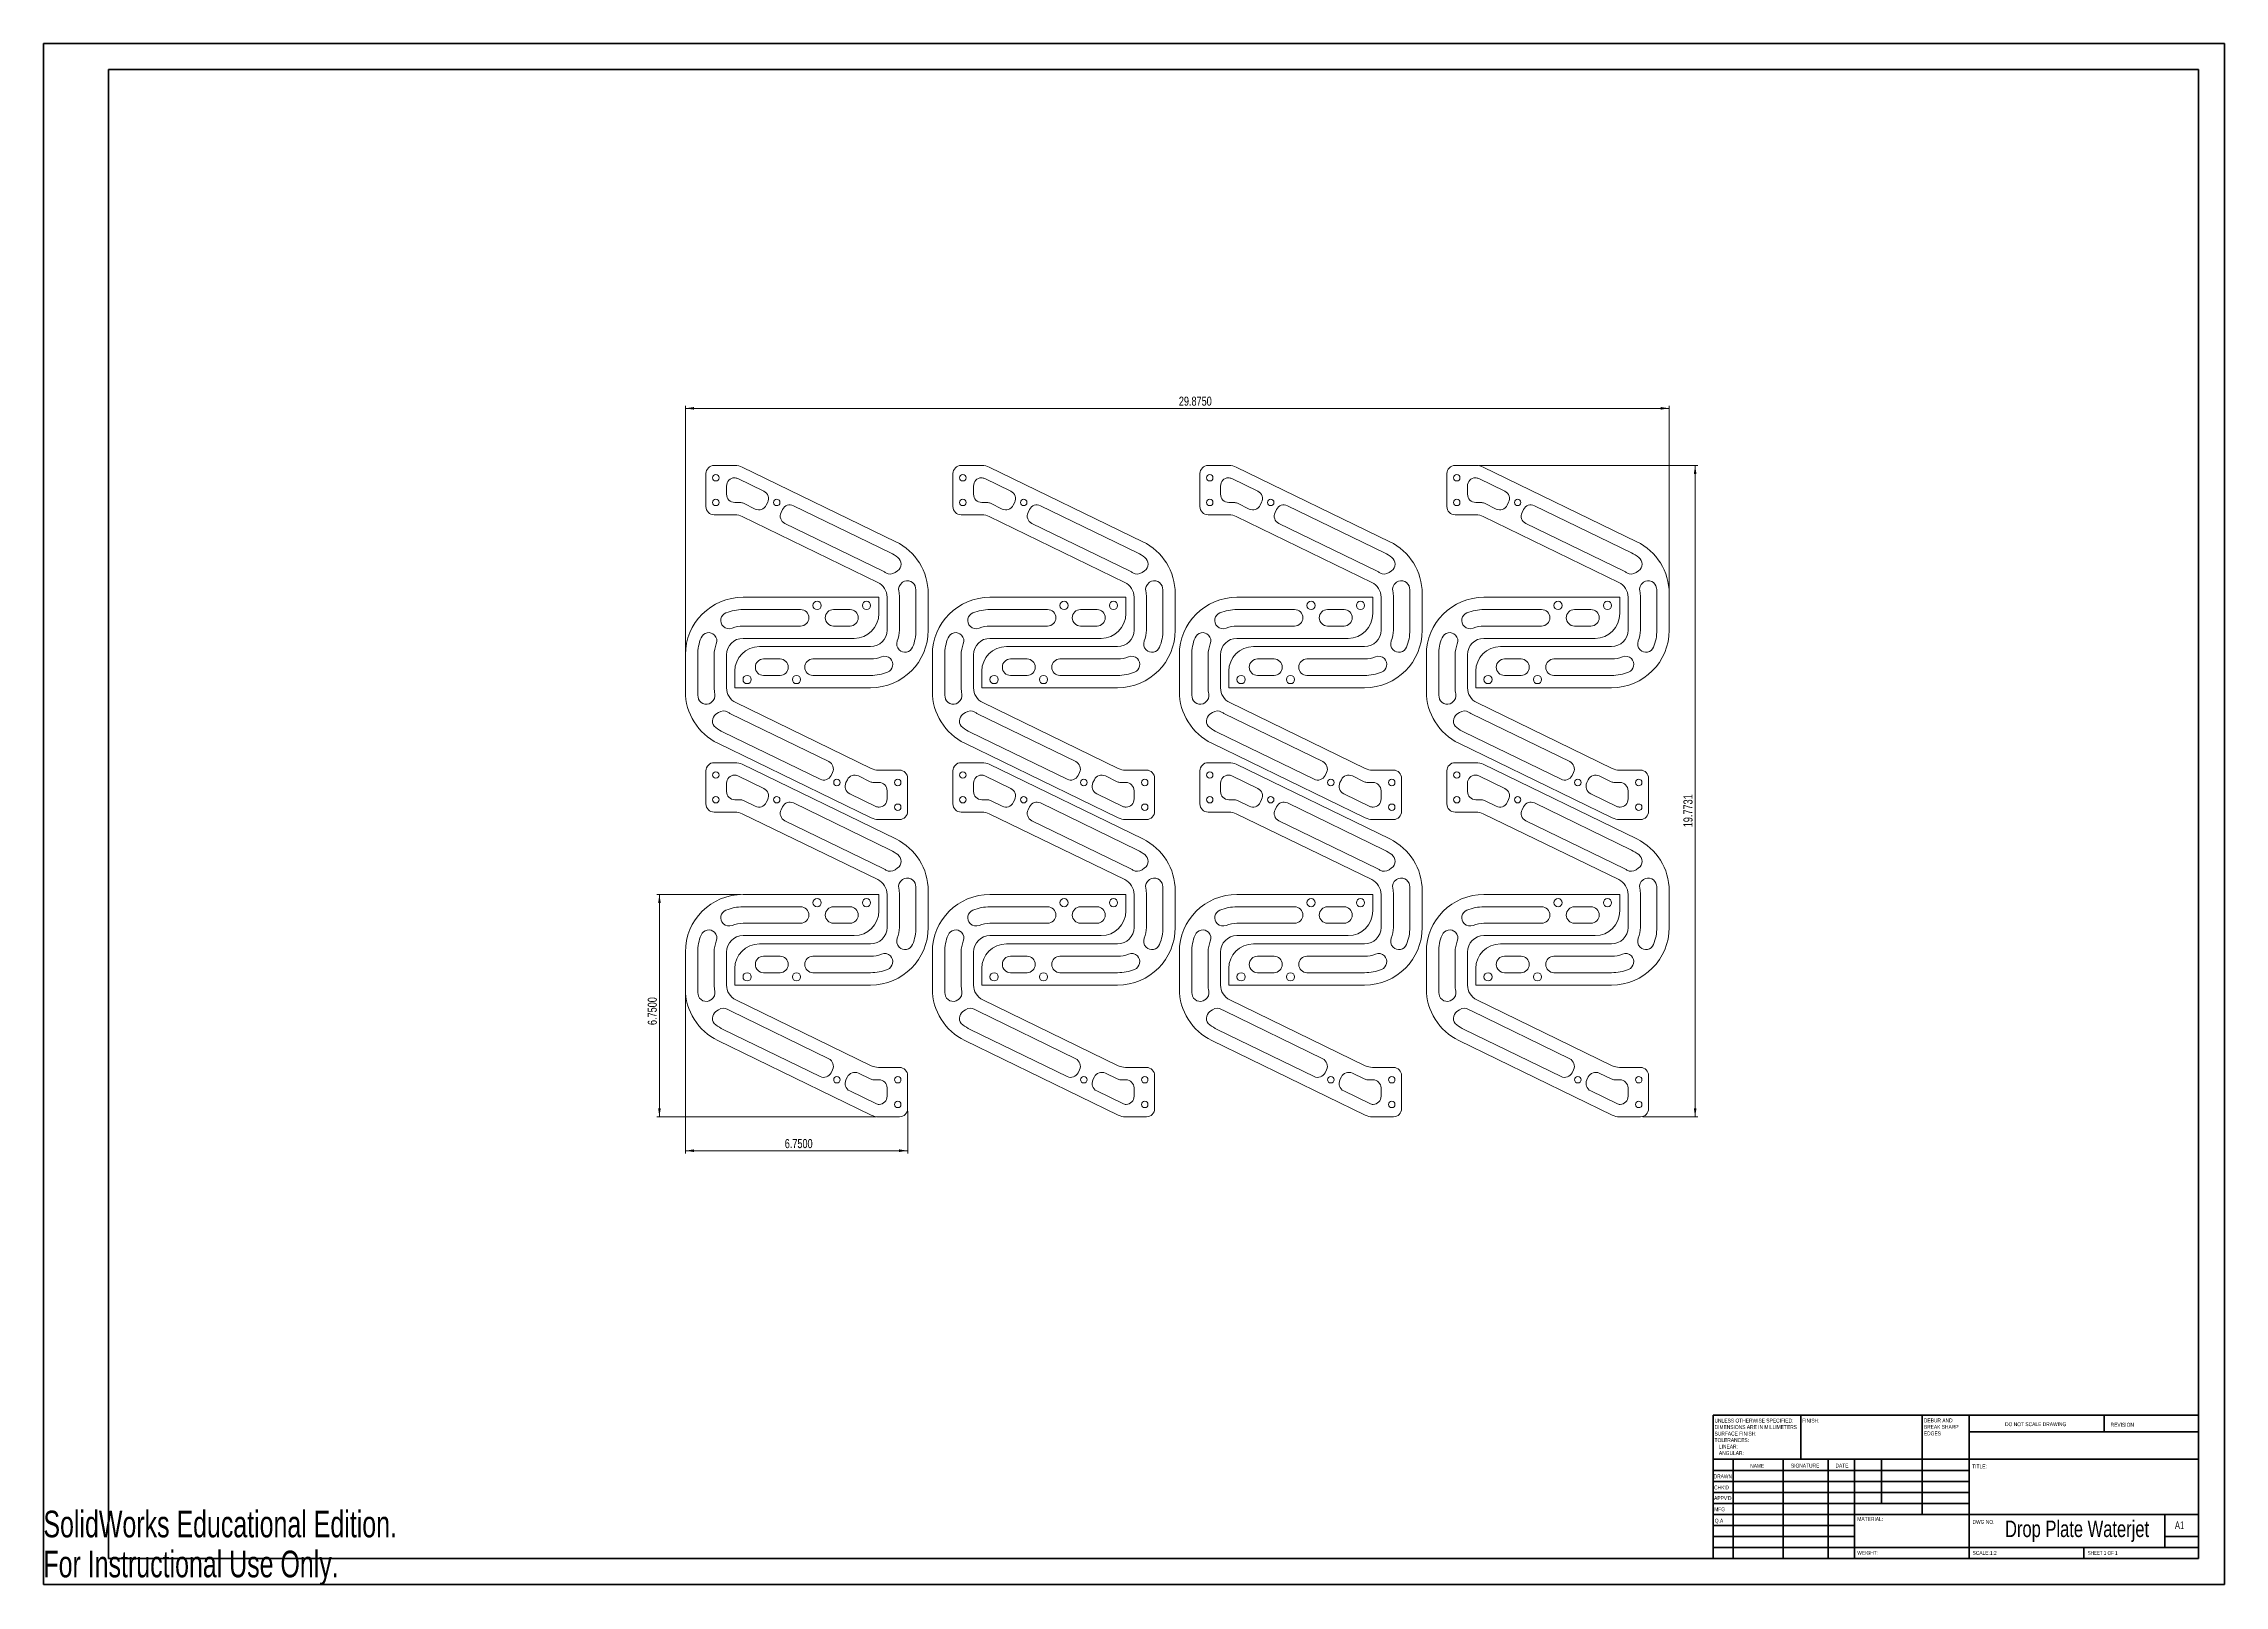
# Model space of a CAD drawing. Header units: inches. Extents: x 0 to 33.1, y 0 to 23.4.
import ezdxf

# ---------------------------------------------------------------- set-up
doc = ezdxf.new("R2010")
doc.units = ezdxf.units.IN
doc.header["$MEASUREMENT"] = 0
doc.styles.add('SLDTEXTSTYLE0', font='TXT', dxfattribs={"width": 0.75})
doc.styles.add('SLDTEXTSTYLE1', font='TXT', dxfattribs={"width": 0.6875})
doc.styles.add('SLDTEXTSTYLE2', font='TXT', dxfattribs={"width": 0.7})
doc.dimstyles.new('SLDDIMSTYLE0', dxfattribs={"dimtxt": 0.137795, "dimasz": 0.13, "dimexe": 0, "dimexo": 0.0625, "dimgap": 0.034449, "dimtad": 1, "dimdec": 4, "dimlfac": 2, "dimrnd": 1e-09, "dimzin": 4, "dimdsep": 46, "dimtxsty": 'SLDTEXTSTYLE0', "dimsah": 1, "dimcen": 0.09, "dimadec": 0, "dimazin": 1, "dimtfac": 1, "dimtdec": 4, "dimtofl": 0, "dimtmove": 0, "dimatfit": 3, "dimfxl": 1, "dimfrac": 2, "dimtolj": 1, "dimtzin": 12, "dimarcsym": 0})
doc.dimstyles.new('SLDDIMSTYLE1', dxfattribs={"dimtxt": 0.137795, "dimasz": 0.13, "dimexe": 0, "dimexo": 0.0625, "dimgap": 0.034449, "dimtad": 1, "dimdec": 4, "dimlfac": 2, "dimrnd": 1e-09, "dimzin": 12, "dimdsep": 46, "dimtxsty": 'SLDTEXTSTYLE0', "dimsah": 1, "dimcen": 0.09, "dimadec": 0, "dimazin": 3, "dimtfac": 1, "dimtdec": 4, "dimtofl": 0, "dimtmove": 0, "dimatfit": 3, "dimfxl": 1, "dimfrac": 2, "dimtolj": 1, "dimtzin": 12, "dimarcsym": 0})

# ---------------------------------------------------------------- blocks, each defined once
blk = doc.blocks.new('SW_NOTE_0')
at = {"color": 0, "linetype": 'Continuous', "lineweight": 0, "attachment_point": 1, "style": 'SLDTEXTSTYLE0'}
for s, insert, char_height in [('DEBUR AND', (0, 0.076), 0.0591), ('BREAK SHARP', (0, -0.022), 0.05906), ('EDGES', (0, -0.121), 0.0591)]:
    blk.add_mtext(s, dxfattribs=dict(at, insert=insert, char_height=char_height))
blk = doc.blocks.new('SW_NOTE_1')
at = {"color": 0, "linetype": 'Continuous', "lineweight": 0, "attachment_point": 1, "style": 'SLDTEXTSTYLE0'}
for s, insert, char_height in [('UNLESS OTHERWISE SPECIFIED:', (0, 0.076), 0.05906), ('TOLERANCES:', (0, -0.219), 0.05906), ('SURFACE FINISH:', (0, -0.121), 0.05906), ('DIMENSIONS ARE IN MILLIMETERS', (0, -0.022), 0.05906), ('LINEAR:', (0.066, -0.318), 0.0591), ('ANGULAR:', (0.066, -0.416), 0.0591)]:
    blk.add_mtext(s, dxfattribs=dict(at, insert=insert, char_height=char_height))
blk = doc.blocks.new('_D')
at = {"color": 7, "linetype": 'Continuous', "lineweight": 0}
for p, q in [((9.747, 9.012), (9.747, 6.552)), ((13.122, 7.192), (13.122, 6.552)), ((9.747, 6.592), (13.122, 6.592))]:
    blk.add_line(p, q, dxfattribs=at)
for points in [[(9.747, 6.592), (9.877, 6.572), (9.877, 6.612)], [(13.122, 6.592), (12.992, 6.612), (12.992, 6.572)]]:
    blk.add_solid(points, dxfattribs=at)
at = {"color": 7, "linetype": 'Continuous', "lineweight": 0, "insert": (11.256, 6.769, -3.036), "char_height": 0.1378, "attachment_point": 1, "style": 'SLDTEXTSTYLE0'}
blk.add_mtext('6.7500', dxfattribs=at)
blk = doc.blocks.new('_D_1')
at = {"color": 7, "linetype": 'Continuous', "lineweight": 0}
for p, q in [((10.582, 10.481), (9.314, 10.481)), ((9.353, 7.106), (9.353, 10.481)), ((12.64, 7.106), (9.314, 7.106))]:
    blk.add_line(p, q, dxfattribs=at)
for points in [[(9.353, 10.481), (9.333, 10.351), (9.373, 10.351)], [(9.353, 7.106), (9.373, 7.236), (9.333, 7.236)]]:
    blk.add_solid(points, dxfattribs=at)
at = {"color": 7, "linetype": 'Continuous', "lineweight": 0, "insert": (9.175, 8.499, -3.036), "char_height": 0.1378, "attachment_point": 1, "rotation": 90, "style": 'SLDTEXTSTYLE0'}
blk.add_mtext('6.7500', dxfattribs=at)
blk = doc.blocks.new('_D_2')
at = {"color": 7, "linetype": 'Continuous', "lineweight": 0}
for p, q in [((9.747, 14.157), (9.747, 17.898)), ((24.684, 15.087), (24.684, 17.898)), ((9.747, 17.859), (24.684, 17.859))]:
    blk.add_line(p, q, dxfattribs=at)
for points in [[(9.747, 17.859), (9.877, 17.839), (9.877, 17.879)], [(24.684, 17.859), (24.554, 17.879), (24.554, 17.839)]]:
    blk.add_solid(points, dxfattribs=at)
at = {"color": 7, "linetype": 'Continuous', "lineweight": 0, "insert": (17.239, 18.037, -3.036), "char_height": 0.1378, "attachment_point": 1, "style": 'SLDTEXTSTYLE0'}
blk.add_mtext('29.8750', dxfattribs=at)
blk = doc.blocks.new('_D_3')
at = {"color": 7, "linetype": 'Continuous', "lineweight": 0}
for p, q in [((21.791, 16.993), (25.117, 16.993)), ((25.078, 16.993), (25.078, 7.106)), ((24.286, 7.106), (25.117, 7.106))]:
    blk.add_line(p, q, dxfattribs=at)
for points in [[(25.078, 16.993), (25.058, 16.863), (25.098, 16.863)], [(25.078, 7.106), (25.098, 7.236), (25.058, 7.236)]]:
    blk.add_solid(points, dxfattribs=at)
at = {"color": 7, "linetype": 'Continuous', "lineweight": 0, "insert": (24.9, 11.501, -3.036), "char_height": 0.1378, "attachment_point": 1, "rotation": 90, "style": 'SLDTEXTSTYLE0'}
blk.add_mtext('19.7731', dxfattribs=at)

msp = doc.modelspace()

# ---------------------------------------------------------------- linework, layer by layer
at = {"color": 7, "linetype": 'Continuous', "lineweight": 40}
for p, q in [((0.003104, 0.008456), (0.003104, 23.394283)), ((0.003104, 23.394283), (33.11334, 23.394283)), ((33.11334, 0.008456), (33.11334, 23.394283)), ((0.987356, 0.402157), (0.987356, 23.000582)), ((0.987356, 23.000582), (32.71964, 23.000582)), ((32.71964, 0.402157), (32.71964, 23.000582)), ((25.349561, 2.577354), (32.71964, 2.577354)), ((25.349561, 2.577354), (25.349561, 0.402157)), ((26.680269, 1.908062), (26.680269, 2.577354)), ((28.522789, 2.577354), (28.522789, 1.071448)), ((29.239325, 2.577354), (29.239325, 0.402157)), ((32.71964, 2.326369), (29.239325, 2.326369)), ((31.286569, 2.326369), (31.286569, 2.577354)), ((32.71964, 2.577354), (32.71964, 0.402157)), ((32.71964, 1.908062), (25.349561, 1.908062)), ((29.239325, 1.740739), (25.349561, 1.740739)), ((25.656647, 1.908062), (25.656647, 0.402157)), ((26.412197, 1.908062), (26.412197, 0.402157)), ((27.09755, 1.908062), (27.09755, 0.402157)), ((27.499167, 0.402157), (27.499167, 1.908062)), ((27.908616, 1.238771), (27.908616, 1.908062)), ((29.239325, 1.573417), (25.349561, 1.573417)), ((29.239325, 1.406094), (25.349561, 1.406094)), ((29.239325, 1.238771), (25.349561, 1.238771)), ((27.499167, 1.071448), (25.349561, 1.071448)), ((27.499167, 1.071448), (32.71964, 1.071448)), ((32.207828, 0.56948), (32.207828, 1.071448)), ((27.499167, 0.904122), (25.349561, 0.904122)), ((27.499167, 0.736802), (25.349561, 0.736802)), ((32.71964, 0.736802), (32.207828, 0.736802)), ((0.987356, 0.402157), (32.71964, 0.402157)), ((25.349561, 0.56948), (32.71964, 0.56948)), ((30.979482, 0.402157), (30.979482, 0.56948)), ((0.003104, 0.008456), (33.11334, 0.008456))]:
    msp.add_line(p, q, dxfattribs=at)
at = {"color": 7, "linetype": 'Continuous', "lineweight": 15}
for p, q in [((10.501731, 16.992811), (10.184265, 16.992811)), ((12.94175, 15.83488), (10.611012, 16.967662)), ((14.251731, 16.992811), (13.934265, 16.992811)), ((16.69175, 15.83488), (14.361012, 16.967662)), ((18.00173, 16.992811), (17.684265, 16.992811)), ((20.44175, 15.83488), (18.111012, 16.967662)), ((21.751731, 16.992811), (21.434266, 16.992811)), ((24.19175, 15.83488), (21.861011, 16.967662)), ((10.059265, 16.867812), (10.059265, 16.367812)), ((10.371765, 16.680312), (10.371765, 16.555312)), ((10.938731, 16.599912), (10.541988, 16.792737)), ((13.809265, 16.867812), (13.809265, 16.367812)), ((14.121765, 16.680312), (14.121765, 16.555312)), ((14.688731, 16.599912), (14.291988, 16.792737)), ((17.559265, 16.867812), (17.559265, 16.367812)), ((17.871765, 16.680312), (17.871765, 16.555312)), ((18.438731, 16.599912), (18.041988, 16.792737)), ((21.309265, 16.867812), (21.309265, 16.367812)), ((21.621766, 16.680312), (21.621766, 16.555312)), ((22.188731, 16.599912), (21.791987, 16.792737)), ((10.184265, 16.242812), (10.501731, 16.242812)), ((10.496765, 16.430312), (10.573649, 16.430312)), ((10.62829, 16.417737), (10.80779, 16.330496)), ((10.974856, 16.388281), (10.996516, 16.432846)), ((11.221366, 16.323565), (11.199706, 16.278999)), ((12.859789, 15.666243), (11.388431, 16.381349)), ((13.934265, 16.242812), (14.251731, 16.242812)), ((14.246765, 16.430312), (14.323649, 16.430312)), ((14.378289, 16.417737), (14.55779, 16.330496)), ((14.724856, 16.388281), (14.746516, 16.432846)), ((14.971366, 16.323565), (14.949706, 16.278999)), ((16.609789, 15.666243), (15.138431, 16.381349)), ((17.684265, 16.242812), (18.00173, 16.242812)), ((17.996765, 16.430312), (18.073649, 16.430312)), ((18.128289, 16.417737), (18.30779, 16.330496)), ((18.474856, 16.388281), (18.496516, 16.432846)), ((18.721365, 16.323565), (18.699706, 16.278999)), ((20.359789, 15.666243), (18.888432, 16.381349)), ((21.434266, 16.242812), (21.751731, 16.242812)), ((21.746765, 16.430312), (21.823649, 16.430312)), ((21.87829, 16.417737), (22.05779, 16.330496)), ((22.224856, 16.388281), (22.246516, 16.432846)), ((22.471365, 16.323565), (22.449706, 16.278999)), ((24.109789, 15.666243), (22.638432, 16.381349)), ((10.611012, 16.217662), (12.668547, 15.217662)), ((11.25749, 16.111934), (12.750508, 15.3863)), ((14.361012, 16.217662), (16.418546, 15.217662)), ((15.00749, 16.111934), (16.500508, 15.3863)), ((18.111012, 16.217662), (20.168546, 15.217662)), ((18.75749, 16.111934), (20.250507, 15.3863)), ((21.861011, 16.217662), (23.918546, 15.217662)), ((22.507491, 16.111934), (24.000507, 15.3863)), ((12.93002, 15.366824), (12.969677, 15.394587)), ((16.68002, 15.366824), (16.719677, 15.394587)), ((20.43002, 15.366824), (20.469677, 15.394587)), ((24.18002, 15.366824), (24.219676, 15.394587)), ((12.684265, 14.992812), (10.621765, 14.992812)), ((12.684265, 14.742812), (12.684265, 14.992812)), ((12.809265, 14.992812), (12.809265, 14.492812)), ((12.996765, 14.992812), (12.996765, 14.492812)), ((13.045859, 15.219039), (13.037555, 15.213226)), ((13.246765, 14.492812), (13.246765, 15.047905)), ((13.434265, 14.492812), (13.434265, 15.047905)), ((16.434265, 14.992812), (14.371765, 14.992812)), ((16.434265, 14.742812), (16.434265, 14.992812)), ((16.559265, 14.992812), (16.559265, 14.492812)), ((16.746765, 14.992812), (16.746765, 14.492812)), ((16.795859, 15.219039), (16.787556, 15.213226)), ((16.996765, 14.492812), (16.996765, 15.047905)), ((17.184265, 14.492812), (17.184265, 15.047905)), ((20.184265, 14.992812), (18.121765, 14.992812)), ((20.184265, 14.742812), (20.184265, 14.992812)), ((20.309265, 14.992812), (20.309265, 14.492812)), ((20.496766, 14.992812), (20.496766, 14.492812)), ((20.54586, 15.219039), (20.537556, 15.213226)), ((20.746765, 14.492812), (20.746765, 15.047905)), ((20.934265, 14.492812), (20.934265, 15.047905)), ((23.934265, 14.992812), (21.871765, 14.992812)), ((23.934265, 14.742812), (23.934265, 14.992812)), ((24.059265, 14.992812), (24.059265, 14.492812)), ((24.246765, 14.992812), (24.246765, 14.492812)), ((24.29586, 15.219039), (24.287555, 15.213226)), ((24.496765, 14.492812), (24.496765, 15.047905)), ((24.684265, 14.492812), (24.684265, 15.047905)), ((11.496765, 14.805312), (10.621765, 14.805312)), ((12.246765, 14.805312), (11.996765, 14.805312)), ((15.246765, 14.805312), (14.371765, 14.805312)), ((15.996765, 14.805312), (15.746765, 14.805312)), ((18.996765, 14.805312), (18.121765, 14.805312)), ((19.746765, 14.805312), (19.496765, 14.805312)), ((22.746766, 14.805312), (21.871765, 14.805312)), ((23.496765, 14.805312), (23.246765, 14.805312)), ((10.621765, 14.555312), (11.496765, 14.555312)), ((10.621765, 14.367812), (12.309265, 14.367812)), ((12.559265, 14.242812), (10.871765, 14.242812)), ((11.996765, 14.555312), (12.246765, 14.555312)), ((14.371765, 14.555312), (15.246765, 14.555312)), ((14.371765, 14.367812), (16.059265, 14.367812)), ((16.309265, 14.242812), (14.621765, 14.242812)), ((15.746765, 14.555312), (15.996765, 14.555312)), ((18.121765, 14.555312), (18.996765, 14.555312)), ((18.121765, 14.367812), (19.809265, 14.367812)), ((20.059265, 14.242812), (18.371765, 14.242812)), ((19.496765, 14.555312), (19.746765, 14.555312)), ((21.871765, 14.555312), (22.746766, 14.555312)), ((21.871765, 14.367812), (23.559265, 14.367812)), ((23.809265, 14.242812), (22.121765, 14.242812)), ((23.246765, 14.555312), (23.496765, 14.555312)), ((9.746765, 14.117812), (9.746765, 13.562719)), ((9.934265, 14.117812), (9.934265, 13.562719)), ((10.184265, 13.617812), (10.184265, 14.117812)), ((10.371765, 13.617812), (10.371765, 14.117812)), ((11.184265, 14.055312), (10.934265, 14.055312)), ((12.559265, 14.055312), (11.684265, 14.055312)), ((13.496765, 14.117812), (13.496765, 13.562719)), ((13.684265, 14.117812), (13.684265, 13.562719)), ((13.934265, 13.617812), (13.934265, 14.117812)), ((14.121765, 13.617812), (14.121765, 14.117812)), ((14.934265, 14.055312), (14.684265, 14.055312)), ((16.309265, 14.055312), (15.434265, 14.055312)), ((17.246765, 14.117812), (17.246765, 13.562719)), ((17.434265, 14.117812), (17.434265, 13.562719)), ((17.684265, 13.617812), (17.684265, 14.117812)), ((17.871765, 13.617812), (17.871765, 14.117812)), ((18.684265, 14.055312), (18.434265, 14.055312)), ((20.059265, 14.055312), (19.184265, 14.055312)), ((20.996765, 14.117812), (20.996765, 13.562719)), ((21.184265, 14.117812), (21.184265, 13.562719)), ((21.434266, 13.617812), (21.434266, 14.117812)), ((21.621766, 13.617812), (21.621766, 14.117812)), ((22.434265, 14.055312), (22.184266, 14.055312)), ((23.809265, 14.055312), (22.934266, 14.055312)), ((10.496765, 13.867812), (10.496765, 13.617812)), ((10.496765, 13.617812), (12.559265, 13.617812)), ((10.934265, 13.805312), (11.184265, 13.805312)), ((11.684265, 13.805312), (12.559265, 13.805312)), ((14.246765, 13.867812), (14.246765, 13.617812)), ((14.246765, 13.617812), (16.309265, 13.617812)), ((14.684265, 13.805312), (14.934265, 13.805312)), ((15.434265, 13.805312), (16.309265, 13.805312)), ((17.996765, 13.867812), (17.996765, 13.617812)), ((17.996765, 13.617812), (20.059265, 13.617812)), ((18.434265, 13.805312), (18.684265, 13.805312)), ((19.184265, 13.805312), (20.059265, 13.805312)), ((21.746765, 13.867812), (21.746765, 13.617812)), ((21.746765, 13.617812), (23.809265, 13.617812)), ((22.184266, 13.805312), (22.434265, 13.805312)), ((22.934266, 13.805312), (23.809265, 13.805312)), ((10.135171, 13.391585), (10.143475, 13.397398)), ((12.570018, 12.392962), (10.512484, 13.392962)), ((13.885171, 13.391585), (13.893475, 13.397398)), ((16.320019, 12.392962), (14.262484, 13.392962)), ((17.635171, 13.391585), (17.643475, 13.397398)), ((20.070019, 12.392962), (18.012484, 13.392962)), ((21.385172, 13.391585), (21.393475, 13.397398)), ((23.820019, 12.392962), (21.762484, 13.392962)), ((10.25101, 13.2438), (10.211354, 13.216036)), ((10.321242, 12.944381), (11.792599, 12.229274)), ((11.92354, 12.49869), (10.430523, 13.224324)), ((14.00101, 13.2438), (13.961354, 13.216036)), ((14.071242, 12.944381), (15.542599, 12.229274)), ((15.67354, 12.49869), (14.180523, 13.224324)), ((17.751011, 13.2438), (17.711354, 13.216036)), ((17.821241, 12.944381), (19.292599, 12.229274)), ((19.42354, 12.49869), (17.930523, 13.224324)), ((21.50101, 13.2438), (21.461354, 13.216036)), ((21.571241, 12.944381), (23.042598, 12.229274)), ((23.17354, 12.49869), (21.680523, 13.224324)), ((10.239281, 12.775743), (12.570018, 11.642962)), ((13.989281, 12.775743), (16.320019, 11.642962)), ((17.73928, 12.775743), (20.070019, 11.642962)), ((21.48928, 12.775743), (23.820019, 11.642962)), ((10.059265, 12.356244), (10.059265, 11.856244)), ((10.501731, 12.481244), (10.184265, 12.481244)), ((10.938731, 12.088344), (10.541988, 12.281169)), ((12.94175, 11.323312), (10.611012, 12.456094)), ((11.959665, 12.287059), (11.981324, 12.331624)), ((12.552741, 12.192887), (12.37324, 12.280127)), ((12.996765, 12.367812), (12.6793, 12.367812)), ((13.809265, 12.356244), (13.809265, 11.856244)), ((14.251731, 12.481244), (13.934265, 12.481244)), ((14.688731, 12.088344), (14.291988, 12.281169)), ((16.69175, 11.323312), (14.361012, 12.456094)), ((15.709665, 12.287059), (15.731324, 12.331624)), ((16.302741, 12.192887), (16.12324, 12.280127)), ((16.746765, 12.367812), (16.4293, 12.367812)), ((17.559265, 12.356244), (17.559265, 11.856244)), ((18.00173, 12.481244), (17.684265, 12.481244)), ((18.438731, 12.088344), (18.041988, 12.281169)), ((20.44175, 11.323312), (18.111012, 12.456094)), ((19.459665, 12.287059), (19.481325, 12.331624)), ((20.052741, 12.192887), (19.873241, 12.280127)), ((20.496766, 12.367812), (20.1793, 12.367812)), ((21.309265, 12.356244), (21.309265, 11.856244)), ((21.751731, 12.481244), (21.434266, 12.481244)), ((22.188731, 12.088344), (21.791987, 12.281169)), ((24.19175, 11.323312), (21.861011, 12.456094)), ((23.209665, 12.287059), (23.231325, 12.331624)), ((23.802741, 12.192887), (23.62324, 12.280127)), ((24.246765, 12.367812), (23.9293, 12.367812)), ((10.371765, 12.168744), (10.371765, 12.043744)), ((10.974856, 11.876713), (10.996516, 11.921278)), ((12.206175, 12.222343), (12.184515, 12.177777)), ((12.242299, 12.010711), (12.639043, 11.817887)), ((12.684265, 12.180312), (12.607382, 12.180312)), ((12.809265, 11.930312), (12.809265, 12.055312)), ((13.121765, 11.742812), (13.121765, 12.242812)), ((14.121765, 12.168744), (14.121765, 12.043744)), ((14.724856, 11.876713), (14.746516, 11.921278)), ((15.956175, 12.222343), (15.934515, 12.177777)), ((15.992299, 12.010711), (16.389043, 11.817887)), ((16.434265, 12.180312), (16.357381, 12.180312)), ((16.559265, 11.930312), (16.559265, 12.055312)), ((16.871765, 11.742812), (16.871765, 12.242812)), ((17.871765, 12.168744), (17.871765, 12.043744)), ((18.474856, 11.876713), (18.496516, 11.921278)), ((19.706174, 12.222343), (19.684515, 12.177777)), ((19.742299, 12.010711), (20.139043, 11.817887)), ((20.184265, 12.180312), (20.107382, 12.180312)), ((20.309265, 11.930312), (20.309265, 12.055312)), ((20.621765, 11.742812), (20.621765, 12.242812)), ((21.621766, 12.168744), (21.621766, 12.043744)), ((22.224856, 11.876713), (22.246516, 11.921278)), ((23.456175, 12.222343), (23.434515, 12.177777)), ((23.492299, 12.010711), (23.889043, 11.817887)), ((23.934265, 12.180312), (23.857381, 12.180312)), ((24.059265, 11.930312), (24.059265, 12.055312)), ((24.371766, 11.742812), (24.371766, 12.242812)), ((10.184265, 11.731244), (10.501731, 11.731244)), ((10.496765, 11.918744), (10.573649, 11.918744)), ((10.611012, 11.706094), (12.668547, 10.706094)), ((10.62829, 11.906169), (10.80779, 11.818928)), ((11.221366, 11.811997), (11.199706, 11.767431)), ((11.25749, 11.600365), (12.750508, 10.874731)), ((12.859789, 11.154674), (11.388431, 11.869781)), ((12.6793, 11.617812), (12.996765, 11.617812)), ((13.934265, 11.731244), (14.251731, 11.731244)), ((14.246765, 11.918744), (14.323649, 11.918744)), ((14.361012, 11.706094), (16.418546, 10.706094)), ((14.378289, 11.906169), (14.55779, 11.818928)), ((14.971366, 11.811997), (14.949706, 11.767431)), ((15.00749, 11.600365), (16.500508, 10.874731)), ((16.609789, 11.154674), (15.138431, 11.869781)), ((16.4293, 11.617812), (16.746765, 11.617812)), ((17.684265, 11.731244), (18.00173, 11.731244)), ((17.996765, 11.918744), (18.073649, 11.918744)), ((18.111012, 11.706094), (20.168546, 10.706094)), ((18.128289, 11.906169), (18.30779, 11.818928)), ((18.721365, 11.811997), (18.699706, 11.767431)), ((18.75749, 11.600365), (20.250507, 10.874731)), ((20.359789, 11.154674), (18.888432, 11.869781)), ((20.1793, 11.617812), (20.496766, 11.617812)), ((21.434266, 11.731244), (21.751731, 11.731244)), ((21.746765, 11.918744), (21.823649, 11.918744)), ((21.861011, 11.706094), (23.918546, 10.706094)), ((21.87829, 11.906169), (22.05779, 11.818928)), ((22.471365, 11.811997), (22.449706, 11.767431)), ((22.507491, 11.600365), (24.000507, 10.874731)), ((24.109789, 11.154674), (22.638432, 11.869781)), ((23.9293, 11.617812), (24.246765, 11.617812)), ((12.93002, 10.855255), (12.969677, 10.883019)), ((13.045859, 10.707471), (13.037555, 10.701657)), ((16.68002, 10.855255), (16.719677, 10.883019)), ((16.795859, 10.707471), (16.787556, 10.701657)), ((20.43002, 10.855255), (20.469677, 10.883019)), ((20.54586, 10.707471), (20.537556, 10.701657)), ((24.18002, 10.855255), (24.219676, 10.883019)), ((24.29586, 10.707471), (24.287555, 10.701657)), ((12.684265, 10.481244), (10.621765, 10.481244)), ((11.496765, 10.293744), (10.621765, 10.293744)), ((12.246765, 10.293744), (11.996765, 10.293744)), ((12.684265, 10.231244), (12.684265, 10.481244)), ((12.809265, 10.481244), (12.809265, 9.981244)), ((12.996765, 10.481244), (12.996765, 9.981244)), ((13.246765, 9.981244), (13.246765, 10.536337)), ((13.434265, 9.981244), (13.434265, 10.536337)), ((16.434265, 10.481244), (14.371765, 10.481244)), ((15.246765, 10.293744), (14.371765, 10.293744)), ((15.996765, 10.293744), (15.746765, 10.293744)), ((16.434265, 10.231244), (16.434265, 10.481244)), ((16.559265, 10.481244), (16.559265, 9.981244)), ((16.746765, 10.481244), (16.746765, 9.981244)), ((16.996765, 9.981244), (16.996765, 10.536337)), ((17.184265, 9.981244), (17.184265, 10.536337)), ((20.184265, 10.481244), (18.121765, 10.481244)), ((18.996765, 10.293744), (18.121765, 10.293744)), ((19.746765, 10.293744), (19.496765, 10.293744)), ((20.184265, 10.231244), (20.184265, 10.481244)), ((20.309265, 10.481244), (20.309265, 9.981244)), ((20.496766, 10.481244), (20.496766, 9.981244)), ((20.746765, 9.981244), (20.746765, 10.536337)), ((20.934265, 9.981244), (20.934265, 10.536337)), ((23.934265, 10.481244), (21.871765, 10.481244)), ((22.746766, 10.293744), (21.871765, 10.293744)), ((23.496765, 10.293744), (23.246765, 10.293744)), ((23.934265, 10.231244), (23.934265, 10.481244)), ((24.059265, 10.481244), (24.059265, 9.981244)), ((24.246765, 10.481244), (24.246765, 9.981244)), ((24.496765, 9.981244), (24.496765, 10.536337)), ((24.684265, 9.981244), (24.684265, 10.536337)), ((10.621765, 10.043744), (11.496765, 10.043744)), ((11.996765, 10.043744), (12.246765, 10.043744)), ((14.371765, 10.043744), (15.246765, 10.043744)), ((15.746765, 10.043744), (15.996765, 10.043744)), ((18.121765, 10.043744), (18.996765, 10.043744)), ((19.496765, 10.043744), (19.746765, 10.043744)), ((21.871765, 10.043744), (22.746766, 10.043744)), ((23.246765, 10.043744), (23.496765, 10.043744)), ((9.746765, 9.606244), (9.746765, 9.051151)), ((9.934265, 9.606244), (9.934265, 9.051151)), ((10.184265, 9.106244), (10.184265, 9.606244)), ((10.371765, 9.106244), (10.371765, 9.606244)), ((10.621765, 9.856244), (12.309265, 9.856244)), ((12.559265, 9.731244), (10.871765, 9.731244)), ((13.496765, 9.606244), (13.496765, 9.051151)), ((13.684265, 9.606244), (13.684265, 9.051151)), ((13.934265, 9.106244), (13.934265, 9.606244)), ((14.121765, 9.106244), (14.121765, 9.606244)), ((14.371765, 9.856244), (16.059265, 9.856244)), ((16.309265, 9.731244), (14.621765, 9.731244)), ((17.246765, 9.606244), (17.246765, 9.051151)), ((17.434265, 9.606244), (17.434265, 9.051151)), ((17.684265, 9.106244), (17.684265, 9.606244)), ((17.871765, 9.106244), (17.871765, 9.606244)), ((18.121765, 9.856244), (19.809265, 9.856244)), ((20.059265, 9.731244), (18.371765, 9.731244)), ((20.996765, 9.606244), (20.996765, 9.051151)), ((21.184265, 9.606244), (21.184265, 9.051151)), ((21.434266, 9.106244), (21.434266, 9.606244)), ((21.621766, 9.106244), (21.621766, 9.606244)), ((21.871765, 9.856244), (23.559265, 9.856244)), ((23.809265, 9.731244), (22.121765, 9.731244)), ((10.496765, 9.356244), (10.496765, 9.106244)), ((11.184265, 9.543744), (10.934265, 9.543744)), ((10.934265, 9.293744), (11.184265, 9.293744)), ((12.559265, 9.543744), (11.684265, 9.543744)), ((11.684265, 9.293744), (12.559265, 9.293744)), ((14.246765, 9.356244), (14.246765, 9.106244)), ((14.934265, 9.543744), (14.684265, 9.543744)), ((14.684265, 9.293744), (14.934265, 9.293744)), ((16.309265, 9.543744), (15.434265, 9.543744)), ((15.434265, 9.293744), (16.309265, 9.293744)), ((17.996765, 9.356244), (17.996765, 9.106244)), ((18.684265, 9.543744), (18.434265, 9.543744)), ((18.434265, 9.293744), (18.684265, 9.293744)), ((20.059265, 9.543744), (19.184265, 9.543744)), ((19.184265, 9.293744), (20.059265, 9.293744)), ((21.746765, 9.356244), (21.746765, 9.106244)), ((22.434265, 9.543744), (22.184266, 9.543744)), ((22.184266, 9.293744), (22.434265, 9.293744)), ((23.809265, 9.543744), (22.934266, 9.543744)), ((22.934266, 9.293744), (23.809265, 9.293744)), ((10.496765, 9.106244), (12.559265, 9.106244)), ((14.246765, 9.106244), (16.309265, 9.106244)), ((17.996765, 9.106244), (20.059265, 9.106244)), ((21.746765, 9.106244), (23.809265, 9.106244)), ((10.135171, 8.880017), (10.143475, 8.88583)), ((10.25101, 8.732232), (10.211354, 8.704468)), ((11.92354, 7.987122), (10.430523, 8.712756)), ((12.570018, 7.881394), (10.512484, 8.881394)), ((13.885171, 8.880017), (13.893475, 8.88583)), ((14.00101, 8.732232), (13.961354, 8.704468)), ((15.67354, 7.987122), (14.180523, 8.712756)), ((16.320019, 7.881394), (14.262484, 8.881394)), ((17.635171, 8.880017), (17.643475, 8.88583)), ((17.751011, 8.732232), (17.711354, 8.704468)), ((19.42354, 7.987122), (17.930523, 8.712756)), ((20.070019, 7.881394), (18.012484, 8.881394)), ((21.385172, 8.880017), (21.393475, 8.88583)), ((21.50101, 8.732232), (21.461354, 8.704468)), ((23.17354, 7.987122), (21.680523, 8.712756)), ((23.820019, 7.881394), (21.762484, 8.881394)), ((10.321242, 8.432813), (11.792599, 7.717706)), ((14.071242, 8.432813), (15.542599, 7.717706)), ((17.821241, 8.432813), (19.292599, 7.717706)), ((21.571241, 8.432813), (23.042598, 7.717706)), ((10.239281, 8.264176), (12.570018, 7.131394)), ((13.989281, 8.264176), (16.320019, 7.131394)), ((17.73928, 8.264176), (20.070019, 7.131394)), ((21.48928, 8.264176), (23.820019, 7.131394)), ((11.959665, 7.77549), (11.981324, 7.820056)), ((12.206175, 7.710775), (12.184515, 7.666209)), ((12.552741, 7.681319), (12.37324, 7.768559)), ((12.684265, 7.668744), (12.607382, 7.668744)), ((12.996765, 7.856244), (12.6793, 7.856244)), ((13.121765, 7.231244), (13.121765, 7.731244)), ((15.709665, 7.77549), (15.731324, 7.820056)), ((15.956175, 7.710775), (15.934515, 7.666209)), ((16.302741, 7.681319), (16.12324, 7.768559)), ((16.434265, 7.668744), (16.357381, 7.668744)), ((16.746765, 7.856244), (16.4293, 7.856244)), ((16.871765, 7.231244), (16.871765, 7.731244)), ((19.459665, 7.77549), (19.481325, 7.820056)), ((19.706174, 7.710775), (19.684515, 7.666209)), ((20.052741, 7.681319), (19.873241, 7.768559)), ((20.184265, 7.668744), (20.107382, 7.668744)), ((20.496766, 7.856244), (20.1793, 7.856244)), ((20.621765, 7.231244), (20.621765, 7.731244)), ((23.209665, 7.77549), (23.231325, 7.820056)), ((23.456175, 7.710775), (23.434515, 7.666209)), ((23.802741, 7.681319), (23.62324, 7.768559)), ((23.934265, 7.668744), (23.857381, 7.668744)), ((24.246765, 7.856244), (23.9293, 7.856244)), ((24.371766, 7.231244), (24.371766, 7.731244)), ((12.242299, 7.499143), (12.639043, 7.306319)), ((12.809265, 7.418744), (12.809265, 7.543744)), ((15.992299, 7.499143), (16.389043, 7.306319)), ((16.559265, 7.418744), (16.559265, 7.543744)), ((19.742299, 7.499143), (20.139043, 7.306319)), ((20.309265, 7.418744), (20.309265, 7.543744)), ((23.492299, 7.499143), (23.889043, 7.306319)), ((24.059265, 7.418744), (24.059265, 7.543744)), ((12.6793, 7.106244), (12.996765, 7.106244)), ((16.4293, 7.106244), (16.746765, 7.106244)), ((20.1793, 7.106244), (20.496766, 7.106244)), ((23.9293, 7.106244), (24.246765, 7.106244))]:
    msp.add_line(p, q, dxfattribs=at)
for centre, radius in [((10.209265, 16.805312), 0.048375), ((13.959265, 16.805312), 0.048375), ((17.709265, 16.805312), 0.048375), ((21.459265, 16.805312), 0.048375), ((10.209265, 16.430312), 0.048375), ((11.134265, 16.430312), 0.048375), ((13.959265, 16.430312), 0.048375), ((14.884265, 16.430312), 0.048375), ((17.709265, 16.430312), 0.048375), ((18.634265, 16.430312), 0.048375), ((21.459265, 16.430312), 0.048375), ((22.384265, 16.430312), 0.048375), ((11.746765, 14.867812), 0.0625), ((12.496765, 14.867812), 0.0625), ((15.496765, 14.867812), 0.0625), ((16.246765, 14.867812), 0.0625), ((19.246765, 14.867812), 0.0625), ((19.996765, 14.867812), 0.0625), ((22.996765, 14.867812), 0.0625), ((23.746765, 14.867812), 0.0625), ((10.684265, 13.742812), 0.0625), ((11.434265, 13.742812), 0.0625), ((14.434265, 13.742812), 0.0625), ((15.184265, 13.742812), 0.0625), ((18.184265, 13.742812), 0.0625), ((18.934265, 13.742812), 0.0625), ((21.934265, 13.742812), 0.0625), ((22.684265, 13.742812), 0.0625), ((10.209265, 12.293744), 0.048375), ((13.959265, 12.293744), 0.048375), ((17.709265, 12.293744), 0.048375), ((21.459265, 12.293744), 0.048375), ((10.209265, 11.918744), 0.048375), ((11.134265, 11.918744), 0.048375), ((12.046765, 12.180312), 0.048375), ((12.971765, 12.180312), 0.048375), ((13.959265, 11.918744), 0.048375), ((14.884265, 11.918744), 0.048375), ((15.796765, 12.180312), 0.048375), ((16.721765, 12.180312), 0.048375), ((17.709265, 11.918744), 0.048375), ((18.634265, 11.918744), 0.048375), ((19.546765, 12.180312), 0.048375), ((20.471765, 12.180312), 0.048375), ((21.459265, 11.918744), 0.048375), ((22.384265, 11.918744), 0.048375), ((23.296765, 12.180312), 0.048375), ((24.221765, 12.180312), 0.048375), ((12.971765, 11.805312), 0.048375), ((16.721765, 11.805312), 0.048375), ((20.471765, 11.805312), 0.048375), ((24.221765, 11.805312), 0.048375), ((11.746765, 10.356244), 0.0625), ((12.496765, 10.356244), 0.0625), ((15.496765, 10.356244), 0.0625), ((16.246765, 10.356244), 0.0625), ((19.246765, 10.356244), 0.0625), ((19.996765, 10.356244), 0.0625), ((22.996765, 10.356244), 0.0625), ((23.746765, 10.356244), 0.0625), ((10.684265, 9.231244), 0.0625), ((11.434265, 9.231244), 0.0625), ((14.434265, 9.231244), 0.0625), ((15.184265, 9.231244), 0.0625), ((18.184265, 9.231244), 0.0625), ((18.934265, 9.231244), 0.0625), ((21.934265, 9.231244), 0.0625), ((22.684265, 9.231244), 0.0625), ((12.046765, 7.668744), 0.048375), ((12.971765, 7.668744), 0.048375), ((15.796765, 7.668744), 0.048375), ((16.721765, 7.668744), 0.048375), ((19.546765, 7.668744), 0.048375), ((20.471765, 7.668744), 0.048375), ((23.296765, 7.668744), 0.048375), ((24.221765, 7.668744), 0.048375), ((12.971765, 7.293744), 0.048375), ((16.721765, 7.293744), 0.048375), ((20.471765, 7.293744), 0.048375), ((24.221765, 7.293744), 0.048375)]:
    msp.add_circle(centre, radius, dxfattribs=at)
for centre, radius, start, end in [((10.184265, 16.867812), 0.125, 90, 180), ((10.501731, 16.742812), 0.25, 64.0793885, 90), ((13.934265, 16.867812), 0.125, 90, 180), ((14.251731, 16.742812), 0.25, 64.0793885, 90), ((17.684265, 16.867812), 0.125, 90, 180), ((18.001731, 16.742812), 0.25, 64.0793885, 90), ((21.434265, 16.867812), 0.125, 90, 180), ((21.751731, 16.742812), 0.25, 64.0793885, 90), ((10.496765, 16.680312), 0.125, 92.1590282, 180), ((10.496765, 16.555312), 0.125, 180, 270), ((10.487347, 16.680312), 0.125, 64.0793885, 87.8409718), ((10.884091, 16.487487), 0.125, 334.0793885, 64.0793885), ((14.246765, 16.680312), 0.125, 92.1590282, 180), ((14.246765, 16.555312), 0.125, 180, 270), ((14.237347, 16.680312), 0.125, 64.0793885, 87.8409718), ((14.634091, 16.487487), 0.125, 334.0793885, 64.0793885), ((17.996765, 16.680312), 0.125, 92.1590282, 180), ((17.996765, 16.555312), 0.125, 180, 270), ((17.987347, 16.680312), 0.125, 64.0793885, 87.8409718), ((18.384091, 16.487487), 0.125, 334.0793885, 64.0793885), ((21.746765, 16.680312), 0.125, 92.1590282, 180), ((21.746765, 16.555312), 0.125, 180, 270), ((21.737347, 16.680312), 0.125, 64.0793885, 87.8409718), ((22.134091, 16.487487), 0.125, 334.0793885, 64.0793885), ((10.184265, 16.367812), 0.125, 180, 270), ((10.501731, 15.992812), 0.25, 64.0793885, 90), ((10.573649, 16.305312), 0.125, 64.0793885, 90), ((10.862431, 16.442921), 0.125, 244.0793885, 334.0793885), ((11.312131, 16.224359), 0.125, 154.0793885, 244.0793885), ((11.333791, 16.268924), 0.125, 64.0793885, 154.0793885), ((13.934265, 16.367812), 0.125, 180, 270), ((14.251731, 15.992812), 0.25, 64.0793885, 90), ((14.323649, 16.305312), 0.125, 64.0793885, 90), ((14.612431, 16.442921), 0.125, 244.0793885, 334.0793885), ((15.062131, 16.224359), 0.125, 154.0793885, 244.0793885), ((15.083791, 16.268924), 0.125, 64.0793885, 154.0793885), ((17.684265, 16.367812), 0.125, 180, 270), ((18.001731, 15.992812), 0.25, 64.0793885, 90), ((18.073649, 16.305312), 0.125, 64.0793885, 90), ((18.362431, 16.442921), 0.125, 244.0793885, 334.0793885), ((18.812131, 16.224359), 0.125, 154.0793885, 244.0793885), ((18.833791, 16.268924), 0.125, 64.0793885, 154.0793885), ((21.434265, 16.367812), 0.125, 180, 270), ((21.751731, 15.992812), 0.25, 64.0793885, 90), ((21.823649, 16.305312), 0.125, 64.0793885, 90), ((22.112431, 16.442921), 0.125, 244.0793885, 334.0793885), ((22.562131, 16.224359), 0.125, 154.0793885, 244.0793885), ((22.583791, 16.268924), 0.125, 64.0793885, 154.0793885), ((12.559265, 15.047905), 0.6875, 52.9744612, 64.0793885), ((12.559265, 15.047905), 0.875, 0, 64.0793885), ((12.897986, 15.496986), 0.125, 304.9962501, 52.9744612), ((16.309265, 15.047905), 0.6875, 52.9744612, 64.0793885), ((16.309265, 15.047905), 0.875, 0, 64.0793885), ((16.647986, 15.496986), 0.125, 304.9962501, 52.9744612), ((20.059265, 15.047905), 0.6875, 52.9744612, 64.0793885), ((20.059265, 15.047905), 0.875, 0, 64.0793885), ((20.397986, 15.496986), 0.125, 304.9962501, 52.9744612), ((23.809265, 15.047905), 0.6875, 52.9744612, 64.0793885), ((23.809265, 15.047905), 0.875, 0, 64.0793885), ((24.147986, 15.496986), 0.125, 304.9962501, 52.9744612), ((12.559265, 14.992812), 0.4375, 57.8816306, 64.0793885), ((12.85833, 15.469222), 0.125, 237.8816306, 304.9962501), ((13.11755, 15.11664), 0.125, 7.0189002, 124.9962501), ((16.309265, 14.992812), 0.4375, 57.8816306, 64.0793885), ((16.60833, 15.469222), 0.125, 237.8816306, 304.9962501), ((16.86755, 15.11664), 0.125, 7.0189002, 124.9962501), ((20.059265, 14.992812), 0.4375, 57.8816306, 64.0793885), ((20.35833, 15.469222), 0.125, 237.8816306, 304.9962501), ((20.61755, 15.11664), 0.125, 7.0189002, 124.9962501), ((23.809265, 14.992812), 0.4375, 57.8816306, 64.0793885), ((24.10833, 15.469222), 0.125, 237.8816306, 304.9962501), ((24.36755, 15.11664), 0.125, 7.0189002, 124.9962501), ((10.621765, 14.117812), 0.875, 90, 180), ((12.559265, 14.992812), 0.25, 0, 64.0793885), ((13.109246, 15.110827), 0.125, 124.9962501, 192.1108697), ((12.559265, 14.992812), 0.4375, 0, 12.1108697), ((12.559265, 15.047905), 0.6875, 0, 7.0189002), ((14.371765, 14.117812), 0.875, 90, 180), ((16.309265, 14.992812), 0.25, 0, 64.0793885), ((16.859246, 15.110827), 0.125, 124.9962501, 192.1108697), ((16.309265, 14.992812), 0.4375, 0, 12.1108697), ((16.309265, 15.047905), 0.6875, 0, 7.0189002), ((18.121765, 14.117812), 0.875, 90, 180), ((20.059265, 14.992812), 0.25, 0, 64.0793885), ((20.609246, 15.110827), 0.125, 124.9962501, 192.1108697), ((20.059265, 14.992812), 0.4375, 0, 12.1108697), ((20.059265, 15.047905), 0.6875, 0, 7.0189002), ((21.871765, 14.117812), 0.875, 90, 180), ((23.809265, 14.992812), 0.25, 0, 64.0793885), ((24.359246, 15.110827), 0.125, 124.9962501, 192.1108697), ((23.809265, 14.992812), 0.4375, 0, 12.1108697), ((23.809265, 15.047905), 0.6875, 0, 7.0189002), ((10.410006, 14.63893), 0.125, 112.1146195, 225), ((10.621765, 14.117812), 0.6875, 90, 112.1146195), ((11.496765, 14.680312), 0.125, 0, 90), ((11.496765, 14.680312), 0.125, 270, 0), ((11.996765, 14.680312), 0.125, 90, 180), ((11.996765, 14.680312), 0.125, 180, 270), ((12.246765, 14.680312), 0.125, 0, 90), ((12.246765, 14.680312), 0.125, 270, 0), ((12.309265, 14.742812), 0.375, 270, 0), ((14.160006, 14.63893), 0.125, 112.1146195, 225), ((14.371765, 14.117812), 0.6875, 90, 112.1146195), ((15.246765, 14.680312), 0.125, 0, 90), ((15.246765, 14.680312), 0.125, 270, 0), ((15.746765, 14.680312), 0.125, 90, 180), ((15.746765, 14.680312), 0.125, 180, 270), ((15.996765, 14.680312), 0.125, 0, 90), ((15.996765, 14.680312), 0.125, 270, 0), ((16.059265, 14.742812), 0.375, 270, 0), ((17.910006, 14.63893), 0.125, 112.1146195, 225), ((18.121765, 14.117812), 0.6875, 90, 112.1146195), ((18.996765, 14.680312), 0.125, 0, 90), ((18.996765, 14.680312), 0.125, 270, 0), ((19.496765, 14.680312), 0.125, 90, 180), ((19.496765, 14.680312), 0.125, 180, 270), ((19.746765, 14.680312), 0.125, 0, 90), ((19.746765, 14.680312), 0.125, 270, 0), ((19.809265, 14.742812), 0.375, 270, 0), ((21.660006, 14.63893), 0.125, 112.1146195, 225), ((21.871765, 14.117812), 0.6875, 90, 112.1146195), ((22.746765, 14.680312), 0.125, 0, 90), ((22.746765, 14.680312), 0.125, 270, 0), ((23.246765, 14.680312), 0.125, 90, 180), ((23.246765, 14.680312), 0.125, 180, 270), ((23.496765, 14.680312), 0.125, 0, 90), ((23.496765, 14.680312), 0.125, 270, 0), ((23.559265, 14.742812), 0.375, 270, 0), ((10.621765, 14.117812), 0.6875, 157.8853805, 180), ((10.100647, 14.329571), 0.125, 45, 157.8853805), ((10.621765, 14.117812), 0.4375, 157.8853805, 180), ((10.100647, 14.329571), 0.125, 337.8853805, 45), ((10.410006, 14.63893), 0.125, 225, 292.1146195), ((10.621765, 14.117812), 0.25, 90, 180), ((10.621765, 14.117812), 0.4375, 90, 112.1146195), ((10.871765, 13.867812), 0.375, 90, 180), ((12.559265, 14.492812), 0.875, 270, 0), ((12.559265, 14.492812), 0.25, 270, 0), ((13.080384, 14.281053), 0.125, 157.8853805, 225), ((12.559265, 14.492812), 0.4375, 337.8853805, 0), ((12.559265, 14.492812), 0.6875, 337.8853805, 0), ((14.371765, 14.117812), 0.6875, 157.8853805, 180), ((13.850647, 14.329571), 0.125, 45, 157.8853805), ((14.371765, 14.117812), 0.4375, 157.8853805, 180), ((13.850647, 14.329571), 0.125, 337.8853805, 45), ((14.160006, 14.63893), 0.125, 225, 292.1146195), ((14.371765, 14.117812), 0.25, 90, 180), ((14.371765, 14.117812), 0.4375, 90, 112.1146195), ((14.621765, 13.867812), 0.375, 90, 180), ((16.309265, 14.492812), 0.875, 270, 0), ((16.309265, 14.492812), 0.25, 270, 0), ((16.830384, 14.281053), 0.125, 157.8853805, 225), ((16.309265, 14.492812), 0.4375, 337.8853805, 0), ((16.309265, 14.492812), 0.6875, 337.8853805, 0), ((18.121765, 14.117812), 0.6875, 157.8853805, 180), ((17.600647, 14.329571), 0.125, 45, 157.8853805), ((18.121765, 14.117812), 0.4375, 157.8853805, 180), ((17.600647, 14.329571), 0.125, 337.8853805, 45), ((17.910006, 14.63893), 0.125, 225, 292.1146195), ((18.121765, 14.117812), 0.25, 90, 180), ((18.121765, 14.117812), 0.4375, 90, 112.1146195), ((18.371765, 13.867812), 0.375, 90, 180), ((20.059265, 14.492812), 0.875, 270, 0), ((20.059265, 14.492812), 0.25, 270, 0), ((20.580384, 14.281053), 0.125, 157.8853805, 225), ((20.059265, 14.492812), 0.4375, 337.8853805, 0), ((20.059265, 14.492812), 0.6875, 337.8853805, 0), ((21.871765, 14.117812), 0.6875, 157.8853805, 180), ((21.350647, 14.329571), 0.125, 45, 157.8853805), ((21.871765, 14.117812), 0.4375, 157.8853805, 180), ((21.350647, 14.329571), 0.125, 337.8853805, 45), ((21.660006, 14.63893), 0.125, 225, 292.1146195), ((21.871765, 14.117812), 0.25, 90, 180), ((21.871765, 14.117812), 0.4375, 90, 112.1146195), ((22.121765, 13.867812), 0.375, 90, 180), ((23.809265, 14.492812), 0.875, 270, 0), ((23.809265, 14.492812), 0.25, 270, 0), ((24.330384, 14.281053), 0.125, 157.8853805, 225), ((23.809265, 14.492812), 0.4375, 337.8853805, 0), ((23.809265, 14.492812), 0.6875, 337.8853805, 0), ((10.934265, 13.930312), 0.125, 90, 180), ((10.934265, 13.930312), 0.125, 180, 270), ((11.184265, 13.930312), 0.125, 0, 90), ((11.184265, 13.930312), 0.125, 270, 0), ((11.684265, 13.930312), 0.125, 90, 180), ((11.684265, 13.930312), 0.125, 180, 270), ((12.559265, 14.492812), 0.4375, 270, 292.1146195), ((12.771024, 13.971694), 0.125, 45, 112.1146195), ((12.771024, 13.971694), 0.125, 292.1146195, 45), ((13.080384, 14.281053), 0.125, 225, 337.8853805), ((14.684265, 13.930312), 0.125, 90, 180), ((14.684265, 13.930312), 0.125, 180, 270), ((14.934265, 13.930312), 0.125, 0, 90), ((14.934265, 13.930312), 0.125, 270, 0), ((15.434265, 13.930312), 0.125, 90, 180), ((15.434265, 13.930312), 0.125, 180, 270), ((16.309265, 14.492812), 0.4375, 270, 292.1146195), ((16.521024, 13.971694), 0.125, 45, 112.1146195), ((16.521024, 13.971694), 0.125, 292.1146195, 45), ((16.830384, 14.281053), 0.125, 225, 337.8853805), ((18.434265, 13.930312), 0.125, 90, 180), ((18.434265, 13.930312), 0.125, 180, 270), ((18.684265, 13.930312), 0.125, 0, 90), ((18.684265, 13.930312), 0.125, 270, 0), ((19.184265, 13.930312), 0.125, 90, 180), ((19.184265, 13.930312), 0.125, 180, 270), ((20.059265, 14.492812), 0.4375, 270, 292.1146195), ((20.271024, 13.971694), 0.125, 45, 112.1146195), ((20.271024, 13.971694), 0.125, 292.1146195, 45), ((20.580384, 14.281053), 0.125, 225, 337.8853805), ((22.184265, 13.930312), 0.125, 90, 180), ((22.184265, 13.930312), 0.125, 180, 270), ((22.434265, 13.930312), 0.125, 0, 90), ((22.434265, 13.930312), 0.125, 270, 0), ((22.934265, 13.930312), 0.125, 90, 180), ((22.934265, 13.930312), 0.125, 180, 270), ((23.809265, 14.492812), 0.4375, 270, 292.1146195), ((24.021024, 13.971694), 0.125, 45, 112.1146195), ((24.021024, 13.971694), 0.125, 292.1146195, 45), ((24.330384, 14.281053), 0.125, 225, 337.8853805), ((10.621765, 13.617812), 0.4375, 180, 192.1108697), ((10.621765, 13.617812), 0.25, 180, 244.0793885), ((12.559265, 14.492812), 0.6875, 270, 292.1146195), ((14.371765, 13.617812), 0.4375, 180, 192.1108697), ((14.371765, 13.617812), 0.25, 180, 244.0793885), ((16.309265, 14.492812), 0.6875, 270, 292.1146195), ((18.121765, 13.617812), 0.4375, 180, 192.1108697), ((18.121765, 13.617812), 0.25, 180, 244.0793885), ((20.059265, 14.492812), 0.6875, 270, 292.1146195), ((21.871765, 13.617812), 0.4375, 180, 192.1108697), ((21.871765, 13.617812), 0.25, 180, 244.0793885), ((23.809265, 14.492812), 0.6875, 270, 292.1146195), ((10.621765, 13.562719), 0.875, 180, 244.0793885), ((10.621765, 13.562719), 0.6875, 180, 187.0189002), ((10.063481, 13.493984), 0.125, 187.0189002, 304.9962501), ((10.071785, 13.499797), 0.125, 304.9962501, 12.1108697), ((10.322701, 13.141402), 0.125, 57.8816306, 124.9962501), ((10.621765, 13.617812), 0.4375, 237.8816306, 244.0793885), ((14.371765, 13.562719), 0.875, 180, 244.0793885), ((14.371765, 13.562719), 0.6875, 180, 187.0189002), ((13.813481, 13.493984), 0.125, 187.0189002, 304.9962501), ((13.821785, 13.499797), 0.125, 304.9962501, 12.1108697), ((14.072701, 13.141402), 0.125, 57.8816306, 124.9962501), ((14.371765, 13.617812), 0.4375, 237.8816306, 244.0793885), ((18.121765, 13.562719), 0.875, 180, 244.0793885), ((18.121765, 13.562719), 0.6875, 180, 187.0189002), ((17.563481, 13.493984), 0.125, 187.0189002, 304.9962501), ((17.571785, 13.499797), 0.125, 304.9962501, 12.1108697), ((17.822701, 13.141402), 0.125, 57.8816306, 124.9962501), ((18.121765, 13.617812), 0.4375, 237.8816306, 244.0793885), ((21.871765, 13.562719), 0.875, 180, 244.0793885), ((21.871765, 13.562719), 0.6875, 180, 187.0189002), ((21.313481, 13.493984), 0.125, 187.0189002, 304.9962501), ((21.321785, 13.499797), 0.125, 304.9962501, 12.1108697), ((21.572701, 13.141402), 0.125, 57.8816306, 124.9962501), ((21.871765, 13.617812), 0.4375, 237.8816306, 244.0793885), ((10.283044, 13.113638), 0.125, 124.9962501, 232.9744612), ((10.621765, 13.562719), 0.6875, 232.9744612, 244.0793885), ((14.033044, 13.113638), 0.125, 124.9962501, 232.9744612), ((14.371765, 13.562719), 0.6875, 232.9744612, 244.0793885), ((17.783044, 13.113638), 0.125, 124.9962501, 232.9744612), ((18.121765, 13.562719), 0.6875, 232.9744612, 244.0793885), ((21.533044, 13.113638), 0.125, 124.9962501, 232.9744612), ((21.871765, 13.562719), 0.6875, 232.9744612, 244.0793885), ((10.184265, 12.356244), 0.125, 90, 180), ((10.496765, 12.168744), 0.125, 92.1590282, 180), ((10.487347, 12.168744), 0.125, 64.0793885, 87.8409718), ((10.501731, 12.231244), 0.25, 64.0793885, 90), ((11.84724, 12.341699), 0.125, 244.0793885, 334.0793885), ((11.868899, 12.386265), 0.125, 334.0793885, 64.0793885), ((12.3186, 12.167702), 0.125, 64.0793885, 154.0793885), ((12.6793, 12.617812), 0.25, 244.0793885, 270), ((12.996765, 12.242812), 0.125, 0, 90), ((13.934265, 12.356244), 0.125, 90, 180), ((14.246765, 12.168744), 0.125, 92.1590282, 180), ((14.237347, 12.168744), 0.125, 64.0793885, 87.8409718), ((14.251731, 12.231244), 0.25, 64.0793885, 90), ((15.59724, 12.341699), 0.125, 244.0793885, 334.0793885), ((15.618899, 12.386265), 0.125, 334.0793885, 64.0793885), ((16.0686, 12.167702), 0.125, 64.0793885, 154.0793885), ((16.4293, 12.617812), 0.25, 244.0793885, 270), ((16.746765, 12.242812), 0.125, 0, 90), ((17.684265, 12.356244), 0.125, 90, 180), ((17.996765, 12.168744), 0.125, 92.1590282, 180), ((17.987347, 12.168744), 0.125, 64.0793885, 87.8409718), ((18.001731, 12.231244), 0.25, 64.0793885, 90), ((19.34724, 12.341699), 0.125, 244.0793885, 334.0793885), ((19.368899, 12.386265), 0.125, 334.0793885, 64.0793885), ((19.8186, 12.167702), 0.125, 64.0793885, 154.0793885), ((20.1793, 12.617812), 0.25, 244.0793885, 270), ((20.496765, 12.242812), 0.125, 0, 90), ((21.434265, 12.356244), 0.125, 90, 180), ((21.746765, 12.168744), 0.125, 92.1590282, 180), ((21.737347, 12.168744), 0.125, 64.0793885, 87.8409718), ((21.751731, 12.231244), 0.25, 64.0793885, 90), ((23.09724, 12.341699), 0.125, 244.0793885, 334.0793885), ((23.118899, 12.386265), 0.125, 334.0793885, 64.0793885), ((23.5686, 12.167702), 0.125, 64.0793885, 154.0793885), ((23.9293, 12.617812), 0.25, 244.0793885, 270), ((24.246765, 12.242812), 0.125, 0, 90), ((10.496765, 12.043744), 0.125, 180, 270), ((10.884091, 11.975919), 0.125, 334.0793885, 64.0793885), ((12.29694, 12.123137), 0.125, 154.0793885, 244.0793885), ((12.607382, 12.305312), 0.125, 244.0793885, 270), ((12.684265, 12.055312), 0.125, 0, 90), ((12.684265, 11.930312), 0.125, 272.1590282, 0), ((14.246765, 12.043744), 0.125, 180, 270), ((14.634091, 11.975919), 0.125, 334.0793885, 64.0793885), ((16.04694, 12.123137), 0.125, 154.0793885, 244.0793885), ((16.357382, 12.305312), 0.125, 244.0793885, 270), ((16.434265, 12.055312), 0.125, 0, 90), ((16.434265, 11.930312), 0.125, 272.1590282, 0), ((17.996765, 12.043744), 0.125, 180, 270), ((18.384091, 11.975919), 0.125, 334.0793885, 64.0793885), ((19.79694, 12.123137), 0.125, 154.0793885, 244.0793885), ((20.107382, 12.305312), 0.125, 244.0793885, 270), ((20.184265, 12.055312), 0.125, 0, 90), ((20.184265, 11.930312), 0.125, 272.1590282, 0), ((21.746765, 12.043744), 0.125, 180, 270), ((22.134091, 11.975919), 0.125, 334.0793885, 64.0793885), ((23.54694, 12.123137), 0.125, 154.0793885, 244.0793885), ((23.857382, 12.305312), 0.125, 244.0793885, 270), ((23.934265, 12.055312), 0.125, 0, 90), ((23.934265, 11.930312), 0.125, 272.1590282, 0), ((10.184265, 11.856244), 0.125, 180, 270), ((10.501731, 11.481244), 0.25, 64.0793885, 90), ((10.573649, 11.793744), 0.125, 64.0793885, 90), ((10.862431, 11.931353), 0.125, 244.0793885, 334.0793885), ((11.312131, 11.712791), 0.125, 154.0793885, 244.0793885), ((11.333791, 11.757356), 0.125, 64.0793885, 154.0793885), ((12.6793, 11.867812), 0.25, 244.0793885, 270), ((12.693684, 11.930312), 0.125, 244.0793885, 267.8409718), ((12.996765, 11.742812), 0.125, 270, 0), ((13.934265, 11.856244), 0.125, 180, 270), ((14.251731, 11.481244), 0.25, 64.0793885, 90), ((14.323649, 11.793744), 0.125, 64.0793885, 90), ((14.612431, 11.931353), 0.125, 244.0793885, 334.0793885), ((15.062131, 11.712791), 0.125, 154.0793885, 244.0793885), ((15.083791, 11.757356), 0.125, 64.0793885, 154.0793885), ((16.4293, 11.867812), 0.25, 244.0793885, 270), ((16.443684, 11.930312), 0.125, 244.0793885, 267.8409718), ((16.746765, 11.742812), 0.125, 270, 0), ((17.684265, 11.856244), 0.125, 180, 270), ((18.001731, 11.481244), 0.25, 64.0793885, 90), ((18.073649, 11.793744), 0.125, 64.0793885, 90), ((18.362431, 11.931353), 0.125, 244.0793885, 334.0793885), ((18.812131, 11.712791), 0.125, 154.0793885, 244.0793885), ((18.833791, 11.757356), 0.125, 64.0793885, 154.0793885), ((20.1793, 11.867812), 0.25, 244.0793885, 270), ((20.193684, 11.930312), 0.125, 244.0793885, 267.8409718), ((20.496765, 11.742812), 0.125, 270, 0), ((21.434265, 11.856244), 0.125, 180, 270), ((21.751731, 11.481244), 0.25, 64.0793885, 90), ((21.823649, 11.793744), 0.125, 64.0793885, 90), ((22.112431, 11.931353), 0.125, 244.0793885, 334.0793885), ((22.562131, 11.712791), 0.125, 154.0793885, 244.0793885), ((22.583791, 11.757356), 0.125, 64.0793885, 154.0793885), ((23.9293, 11.867812), 0.25, 244.0793885, 270), ((23.943684, 11.930312), 0.125, 244.0793885, 267.8409718), ((24.246765, 11.742812), 0.125, 270, 0), ((12.559265, 10.536336), 0.875, 0, 64.0793885), ((16.309265, 10.536336), 0.875, 0, 64.0793885), ((20.059265, 10.536336), 0.875, 0, 64.0793885), ((23.809265, 10.536336), 0.875, 0, 64.0793885), ((12.559265, 10.536336), 0.6875, 52.9744612, 64.0793885), ((12.897986, 10.985418), 0.125, 304.9962501, 52.9744612), ((16.309265, 10.536336), 0.6875, 52.9744612, 64.0793885), ((16.647986, 10.985418), 0.125, 304.9962501, 52.9744612), ((20.059265, 10.536336), 0.6875, 52.9744612, 64.0793885), ((20.397986, 10.985418), 0.125, 304.9962501, 52.9744612), ((23.809265, 10.536336), 0.6875, 52.9744612, 64.0793885), ((24.147986, 10.985418), 0.125, 304.9962501, 52.9744612), ((12.559265, 10.481244), 0.25, 0, 64.0793885), ((12.559265, 10.481244), 0.4375, 57.8816306, 64.0793885), ((12.85833, 10.957654), 0.125, 237.8816306, 304.9962501), ((13.109246, 10.599259), 0.125, 124.9962501, 192.1108697), ((13.11755, 10.605072), 0.125, 7.0189002, 124.9962501), ((12.559265, 10.536336), 0.6875, 0, 7.0189002), ((16.309265, 10.481244), 0.25, 0, 64.0793885), ((16.309265, 10.481244), 0.4375, 57.8816306, 64.0793885), ((16.60833, 10.957654), 0.125, 237.8816306, 304.9962501), ((16.859246, 10.599259), 0.125, 124.9962501, 192.1108697), ((16.86755, 10.605072), 0.125, 7.0189002, 124.9962501), ((16.309265, 10.536336), 0.6875, 0, 7.0189002), ((20.059265, 10.481244), 0.25, 0, 64.0793885), ((20.059265, 10.481244), 0.4375, 57.8816306, 64.0793885), ((20.35833, 10.957654), 0.125, 237.8816306, 304.9962501), ((20.609246, 10.599259), 0.125, 124.9962501, 192.1108697), ((20.61755, 10.605072), 0.125, 7.0189002, 124.9962501), ((20.059265, 10.536336), 0.6875, 0, 7.0189002), ((23.809265, 10.481244), 0.25, 0, 64.0793885), ((23.809265, 10.481244), 0.4375, 57.8816306, 64.0793885), ((24.10833, 10.957654), 0.125, 237.8816306, 304.9962501), ((24.359246, 10.599259), 0.125, 124.9962501, 192.1108697), ((24.36755, 10.605072), 0.125, 7.0189002, 124.9962501), ((23.809265, 10.536336), 0.6875, 0, 7.0189002), ((10.621765, 9.606244), 0.875, 90, 180), ((10.621765, 9.606244), 0.6875, 90, 112.1146195), ((11.496765, 10.168744), 0.125, 0, 90), ((11.996765, 10.168744), 0.125, 90, 180), ((12.246765, 10.168744), 0.125, 0, 90), ((12.559265, 10.481244), 0.4375, 0, 12.1108697), ((14.371765, 9.606244), 0.875, 90, 180), ((14.371765, 9.606244), 0.6875, 90, 112.1146195), ((15.246765, 10.168744), 0.125, 0, 90), ((15.746765, 10.168744), 0.125, 90, 180), ((15.996765, 10.168744), 0.125, 0, 90), ((16.309265, 10.481244), 0.4375, 0, 12.1108697), ((18.121765, 9.606244), 0.875, 90, 180), ((18.121765, 9.606244), 0.6875, 90, 112.1146195), ((18.996765, 10.168744), 0.125, 0, 90), ((19.496765, 10.168744), 0.125, 90, 180), ((19.746765, 10.168744), 0.125, 0, 90), ((20.059265, 10.481244), 0.4375, 0, 12.1108697), ((21.871765, 9.606244), 0.875, 90, 180), ((21.871765, 9.606244), 0.6875, 90, 112.1146195), ((22.746765, 10.168744), 0.125, 0, 90), ((23.246765, 10.168744), 0.125, 90, 180), ((23.496765, 10.168744), 0.125, 0, 90), ((23.809265, 10.481244), 0.4375, 0, 12.1108697), ((10.100647, 9.818003), 0.125, 45, 157.8853805), ((10.410006, 10.127362), 0.125, 112.1146195, 225), ((10.410006, 10.127362), 0.125, 225, 292.1146195), ((10.621765, 9.606244), 0.4375, 90, 112.1146195), ((11.496765, 10.168744), 0.125, 270, 0), ((11.996765, 10.168744), 0.125, 180, 270), ((12.246765, 10.168744), 0.125, 270, 0), ((12.309265, 10.231244), 0.375, 270, 0), ((12.559265, 9.981244), 0.25, 270, 0), ((12.559265, 9.981244), 0.875, 270, 0), ((12.559265, 9.981244), 0.4375, 337.8853805, 0), ((12.559265, 9.981244), 0.6875, 337.8853805, 0), ((13.850647, 9.818003), 0.125, 45, 157.8853805), ((14.160006, 10.127362), 0.125, 112.1146195, 225), ((14.160006, 10.127362), 0.125, 225, 292.1146195), ((14.371765, 9.606244), 0.4375, 90, 112.1146195), ((15.246765, 10.168744), 0.125, 270, 0), ((15.746765, 10.168744), 0.125, 180, 270), ((15.996765, 10.168744), 0.125, 270, 0), ((16.059265, 10.231244), 0.375, 270, 0), ((16.309265, 9.981244), 0.25, 270, 0), ((16.309265, 9.981244), 0.875, 270, 0), ((16.309265, 9.981244), 0.4375, 337.8853805, 0), ((16.309265, 9.981244), 0.6875, 337.8853805, 0), ((17.600647, 9.818003), 0.125, 45, 157.8853805), ((17.910006, 10.127362), 0.125, 112.1146195, 225), ((17.910006, 10.127362), 0.125, 225, 292.1146195), ((18.121765, 9.606244), 0.4375, 90, 112.1146195), ((18.996765, 10.168744), 0.125, 270, 0), ((19.496765, 10.168744), 0.125, 180, 270), ((19.746765, 10.168744), 0.125, 270, 0), ((19.809265, 10.231244), 0.375, 270, 0), ((20.059265, 9.981244), 0.25, 270, 0), ((20.059265, 9.981244), 0.875, 270, 0), ((20.059265, 9.981244), 0.4375, 337.8853805, 0), ((20.059265, 9.981244), 0.6875, 337.8853805, 0), ((21.350647, 9.818003), 0.125, 45, 157.8853805), ((21.660006, 10.127362), 0.125, 112.1146195, 225), ((21.660006, 10.127362), 0.125, 225, 292.1146195), ((21.871765, 9.606244), 0.4375, 90, 112.1146195), ((22.746765, 10.168744), 0.125, 270, 0), ((23.246765, 10.168744), 0.125, 180, 270), ((23.496765, 10.168744), 0.125, 270, 0), ((23.559265, 10.231244), 0.375, 270, 0), ((23.809265, 9.981244), 0.25, 270, 0), ((23.809265, 9.981244), 0.875, 270, 0), ((23.809265, 9.981244), 0.4375, 337.8853805, 0), ((23.809265, 9.981244), 0.6875, 337.8853805, 0), ((10.621765, 9.606244), 0.6875, 157.8853805, 180), ((10.621765, 9.606244), 0.4375, 157.8853805, 180), ((10.100647, 9.818003), 0.125, 337.8853805, 45), ((10.621765, 9.606244), 0.25, 90, 180), ((10.871765, 9.356244), 0.375, 90, 180), ((13.080384, 9.769485), 0.125, 157.8853805, 225), ((13.080384, 9.769485), 0.125, 225, 337.8853805), ((14.371765, 9.606244), 0.6875, 157.8853805, 180), ((14.371765, 9.606244), 0.4375, 157.8853805, 180), ((13.850647, 9.818003), 0.125, 337.8853805, 45), ((14.371765, 9.606244), 0.25, 90, 180), ((14.621765, 9.356244), 0.375, 90, 180), ((16.830384, 9.769485), 0.125, 157.8853805, 225), ((16.830384, 9.769485), 0.125, 225, 337.8853805), ((18.121765, 9.606244), 0.6875, 157.8853805, 180), ((18.121765, 9.606244), 0.4375, 157.8853805, 180), ((17.600647, 9.818003), 0.125, 337.8853805, 45), ((18.121765, 9.606244), 0.25, 90, 180), ((18.371765, 9.356244), 0.375, 90, 180), ((20.580384, 9.769485), 0.125, 157.8853805, 225), ((20.580384, 9.769485), 0.125, 225, 337.8853805), ((21.871765, 9.606244), 0.6875, 157.8853805, 180), ((21.871765, 9.606244), 0.4375, 157.8853805, 180), ((21.350647, 9.818003), 0.125, 337.8853805, 45), ((21.871765, 9.606244), 0.25, 90, 180), ((22.121765, 9.356244), 0.375, 90, 180), ((24.330384, 9.769485), 0.125, 157.8853805, 225), ((24.330384, 9.769485), 0.125, 225, 337.8853805), ((10.934265, 9.418744), 0.125, 90, 180), ((10.934265, 9.418744), 0.125, 180, 270), ((11.184265, 9.418744), 0.125, 0, 90), ((11.184265, 9.418744), 0.125, 270, 0), ((11.684265, 9.418744), 0.125, 90, 180), ((11.684265, 9.418744), 0.125, 180, 270), ((12.559265, 9.981244), 0.4375, 270, 292.1146195), ((12.559265, 9.981244), 0.6875, 270, 292.1146195), ((12.771024, 9.460125), 0.125, 45, 112.1146195), ((12.771024, 9.460125), 0.125, 292.1146195, 45), ((14.684265, 9.418744), 0.125, 90, 180), ((14.684265, 9.418744), 0.125, 180, 270), ((14.934265, 9.418744), 0.125, 0, 90), ((14.934265, 9.418744), 0.125, 270, 0), ((15.434265, 9.418744), 0.125, 90, 180), ((15.434265, 9.418744), 0.125, 180, 270), ((16.309265, 9.981244), 0.4375, 270, 292.1146195), ((16.309265, 9.981244), 0.6875, 270, 292.1146195), ((16.521024, 9.460125), 0.125, 45, 112.1146195), ((16.521024, 9.460125), 0.125, 292.1146195, 45), ((18.434265, 9.418744), 0.125, 90, 180), ((18.434265, 9.418744), 0.125, 180, 270), ((18.684265, 9.418744), 0.125, 0, 90), ((18.684265, 9.418744), 0.125, 270, 0), ((19.184265, 9.418744), 0.125, 90, 180), ((19.184265, 9.418744), 0.125, 180, 270), ((20.059265, 9.981244), 0.4375, 270, 292.1146195), ((20.059265, 9.981244), 0.6875, 270, 292.1146195), ((20.271024, 9.460125), 0.125, 45, 112.1146195), ((20.271024, 9.460125), 0.125, 292.1146195, 45), ((22.184265, 9.418744), 0.125, 90, 180), ((22.184265, 9.418744), 0.125, 180, 270), ((22.434265, 9.418744), 0.125, 0, 90), ((22.434265, 9.418744), 0.125, 270, 0), ((22.934265, 9.418744), 0.125, 90, 180), ((22.934265, 9.418744), 0.125, 180, 270), ((23.809265, 9.981244), 0.4375, 270, 292.1146195), ((23.809265, 9.981244), 0.6875, 270, 292.1146195), ((24.021024, 9.460125), 0.125, 45, 112.1146195), ((24.021024, 9.460125), 0.125, 292.1146195, 45), ((10.621765, 9.051151), 0.875, 180, 244.0793885), ((10.621765, 9.051151), 0.6875, 180, 187.0189002), ((10.063481, 8.982415), 0.125, 187.0189002, 304.9962501), ((10.071785, 8.988229), 0.125, 304.9962501, 12.1108697), ((10.621765, 9.106244), 0.4375, 180, 192.1108697), ((10.621765, 9.106244), 0.25, 180, 244.0793885), ((14.371765, 9.051151), 0.875, 180, 244.0793885), ((14.371765, 9.051151), 0.6875, 180, 187.0189002), ((13.813481, 8.982415), 0.125, 187.0189002, 304.9962501), ((13.821785, 8.988229), 0.125, 304.9962501, 12.1108697), ((14.371765, 9.106244), 0.4375, 180, 192.1108697), ((14.371765, 9.106244), 0.25, 180, 244.0793885), ((18.121765, 9.051151), 0.875, 180, 244.0793885), ((18.121765, 9.051151), 0.6875, 180, 187.0189002), ((17.563481, 8.982415), 0.125, 187.0189002, 304.9962501), ((17.571785, 8.988229), 0.125, 304.9962501, 12.1108697), ((18.121765, 9.106244), 0.4375, 180, 192.1108697), ((18.121765, 9.106244), 0.25, 180, 244.0793885), ((21.871765, 9.051151), 0.875, 180, 244.0793885), ((21.871765, 9.051151), 0.6875, 180, 187.0189002), ((21.313481, 8.982415), 0.125, 187.0189002, 304.9962501), ((21.321785, 8.988229), 0.125, 304.9962501, 12.1108697), ((21.871765, 9.106244), 0.4375, 180, 192.1108697), ((21.871765, 9.106244), 0.25, 180, 244.0793885), ((10.283044, 8.602069), 0.125, 124.9962501, 232.9744612), ((10.322701, 8.629833), 0.125, 57.8816306, 124.9962501), ((10.621765, 9.106244), 0.4375, 237.8816306, 244.0793885), ((14.033044, 8.602069), 0.125, 124.9962501, 232.9744612), ((14.072701, 8.629833), 0.125, 57.8816306, 124.9962501), ((14.371765, 9.106244), 0.4375, 237.8816306, 244.0793885), ((17.783044, 8.602069), 0.125, 124.9962501, 232.9744612), ((17.822701, 8.629833), 0.125, 57.8816306, 124.9962501), ((18.121765, 9.106244), 0.4375, 237.8816306, 244.0793885), ((21.533044, 8.602069), 0.125, 124.9962501, 232.9744612), ((21.572701, 8.629833), 0.125, 57.8816306, 124.9962501), ((21.871765, 9.106244), 0.4375, 237.8816306, 244.0793885), ((10.621765, 9.051151), 0.6875, 232.9744612, 244.0793885), ((14.371765, 9.051151), 0.6875, 232.9744612, 244.0793885), ((18.121765, 9.051151), 0.6875, 232.9744612, 244.0793885), ((21.871765, 9.051151), 0.6875, 232.9744612, 244.0793885), ((11.868899, 7.874697), 0.125, 334.0793885, 64.0793885), ((15.618899, 7.874697), 0.125, 334.0793885, 64.0793885), ((19.368899, 7.874697), 0.125, 334.0793885, 64.0793885), ((23.118899, 7.874697), 0.125, 334.0793885, 64.0793885), ((11.84724, 7.830131), 0.125, 244.0793885, 334.0793885), ((12.29694, 7.611568), 0.125, 154.0793885, 244.0793885), ((12.3186, 7.656134), 0.125, 64.0793885, 154.0793885), ((12.607382, 7.793744), 0.125, 244.0793885, 270), ((12.6793, 8.106244), 0.25, 244.0793885, 270), ((12.684265, 7.543744), 0.125, 0, 90), ((12.996765, 7.731244), 0.125, 0, 90), ((15.59724, 7.830131), 0.125, 244.0793885, 334.0793885), ((16.04694, 7.611568), 0.125, 154.0793885, 244.0793885), ((16.0686, 7.656134), 0.125, 64.0793885, 154.0793885), ((16.357382, 7.793744), 0.125, 244.0793885, 270), ((16.4293, 8.106244), 0.25, 244.0793885, 270), ((16.434265, 7.543744), 0.125, 0, 90), ((16.746765, 7.731244), 0.125, 0, 90), ((19.34724, 7.830131), 0.125, 244.0793885, 334.0793885), ((19.79694, 7.611568), 0.125, 154.0793885, 244.0793885), ((19.8186, 7.656134), 0.125, 64.0793885, 154.0793885), ((20.107382, 7.793744), 0.125, 244.0793885, 270), ((20.1793, 8.106244), 0.25, 244.0793885, 270), ((20.184265, 7.543744), 0.125, 0, 90), ((20.496765, 7.731244), 0.125, 0, 90), ((23.09724, 7.830131), 0.125, 244.0793885, 334.0793885), ((23.54694, 7.611568), 0.125, 154.0793885, 244.0793885), ((23.5686, 7.656134), 0.125, 64.0793885, 154.0793885), ((23.857382, 7.793744), 0.125, 244.0793885, 270), ((23.9293, 8.106244), 0.25, 244.0793885, 270), ((23.934265, 7.543744), 0.125, 0, 90), ((24.246765, 7.731244), 0.125, 0, 90), ((12.693684, 7.418744), 0.125, 244.0793885, 267.8409718), ((12.684265, 7.418744), 0.125, 272.1590282, 0), ((16.443684, 7.418744), 0.125, 244.0793885, 267.8409718), ((16.434265, 7.418744), 0.125, 272.1590282, 0), ((20.193684, 7.418744), 0.125, 244.0793885, 267.8409718), ((20.184265, 7.418744), 0.125, 272.1590282, 0), ((23.943684, 7.418744), 0.125, 244.0793885, 267.8409718), ((23.934265, 7.418744), 0.125, 272.1590282, 0), ((12.6793, 7.356244), 0.25, 244.0793885, 270), ((12.996765, 7.231244), 0.125, 270, 0), ((16.4293, 7.356244), 0.25, 244.0793885, 270), ((16.746765, 7.231244), 0.125, 270, 0), ((20.1793, 7.356244), 0.25, 244.0793885, 270), ((20.496765, 7.231244), 0.125, 270, 0), ((23.9293, 7.356244), 0.25, 244.0793885, 270), ((24.246765, 7.231244), 0.125, 270, 0)]:
    msp.add_arc(centre, radius, start, end, dxfattribs=at)

# ---------------------------------------------------------------- block references
at = {"color": 7, "linetype": 'Continuous', "lineweight": 0}
for name, p in [('SW_NOTE_1', (25.372934, 2.448904)), ('SW_NOTE_0', (28.550711, 2.452137))]:
    msp.add_blockref(name, p, dxfattribs=at)

# ---------------------------------------------------------------- texts
for s, insert, char_height, attachment_point, style in [('FINISH:', (26.702761, 2.524963), 0.0590551, 1, 'SLDTEXTSTYLE0'), ('DO NOT SCALE DRAWING', (29.783208, 2.470385), 0.05905512, 1, 'SLDTEXTSTYLE0'), ('REVISION', (31.38608, 2.462586), 0.0590551, 1, 'SLDTEXTSTYLE0'), ('DRAWN', (25.357913, 1.678917), 0.0590551, 1, 'SLDTEXTSTYLE0'), ('NAME', (25.913428, 1.839223), 0.0590551, 1, 'SLDTEXTSTYLE0'), ('SIGNATURE', (26.531985, 1.841596), 0.0590551, 1, 'SLDTEXTSTYLE0'), ('DATE', (27.208407, 1.842164), 0.0590551, 1, 'SLDTEXTSTYLE0'), ('TITLE:', (29.284844, 1.830438), 0.0590551, 1, 'SLDTEXTSTYLE0'), ("APPV'D", (25.365377, 1.34957), 0.0590551, 1, 'SLDTEXTSTYLE0'), ("CHK'D", (25.365721, 1.510598), 0.0590551, 1, 'SLDTEXTSTYLE0'), ('MFG', (25.367481, 1.179074), 0.0590551, 1, 'SLDTEXTSTYLE0'), ('Q.A', (25.375901, 1.006474), 0.0590551, 1, 'SLDTEXTSTYLE0'), ('MATERIAL:', (27.540343, 1.031529), 0.0590551, 1, 'SLDTEXTSTYLE0'), ('DWG NO.', (29.289481, 0.987536), 0.0590551, 1, 'SLDTEXTSTYLE0'), ('Drop Plate Waterjet', (30.876787, 0.978209), 0.25, 2, 'SLDTEXTSTYLE0'), ('A1', (32.362198, 0.965166), 0.1145833, 1, 'SLDTEXTSTYLE0'), ('WEIGHT:', (27.539238, 0.518271), 0.059, 1, 'SLDTEXTSTYLE0'), ('SCALE:1:2', (29.289481, 0.516333), 0.0590551, 1, 'SLDTEXTSTYLE0'), ('SHEET 1 OF 1', (31.037683, 0.516333), 0.05905512, 1, 'SLDTEXTSTYLE1')]:
    msp.add_mtext(s, dxfattribs=dict(at, insert=insert, char_height=char_height, attachment_point=attachment_point, style=style))
at = {"color": 7, "linetype": 'Continuous', "char_height": 0.4045748, "attachment_point": 1, "style": 'SLDTEXTSTYLE2'}
for s, insert in [('SolidWorks Educational Edition.', (0, 1.128387)), ('For Instructional Use Only.', (0, 0.521524))]:
    msp.add_mtext(s, dxfattribs=dict(at, insert=insert))

# ---------------------------------------------------------------- dimensions: what is measured, and where the dimension line sits
at = {"color": 7, "linetype": 'Continuous', "lineweight": 0}
for base, p1, p2, picture, middle in [((24.684265, 17.858954), (9.746765, 14.117812), (24.684265, 15.047905), '_D_2', (17.626262, 17.858954)), ((13.121765, 6.591639), (9.746765, 9.051151), (13.121765, 7.231244), '_D', (11.591561, 6.591639))]:
    dim = msp.add_linear_dim(base=base, p1=p1, p2=p2, dimstyle='SLDDIMSTYLE0', dxfattribs=at)
    dim.commit()
    dim.dimension.update_dxf_attribs({"geometry": picture, "text_midpoint": middle, "dimtype": 160})
for base, p1, p2, dimstyle, picture, middle in [((25.077966, 7.106244), (21.751731, 16.992812), (24.246765, 7.106244), 'SLDDIMSTYLE1', '_D_3', (25.077966, 11.887872)), ((9.353064, 10.481244), (12.6793, 7.106244), (10.621765, 10.481244), 'SLDDIMSTYLE0', '_D_1', (9.353064, 8.835412))]:
    dim = msp.add_linear_dim(base=base, p1=p1, p2=p2, angle=90, dimstyle=dimstyle, dxfattribs=at)
    dim.commit()
    dim.dimension.update_dxf_attribs({"geometry": picture, "text_midpoint": middle, "dimtype": 160})

doc.saveas('drawing.dxf')
